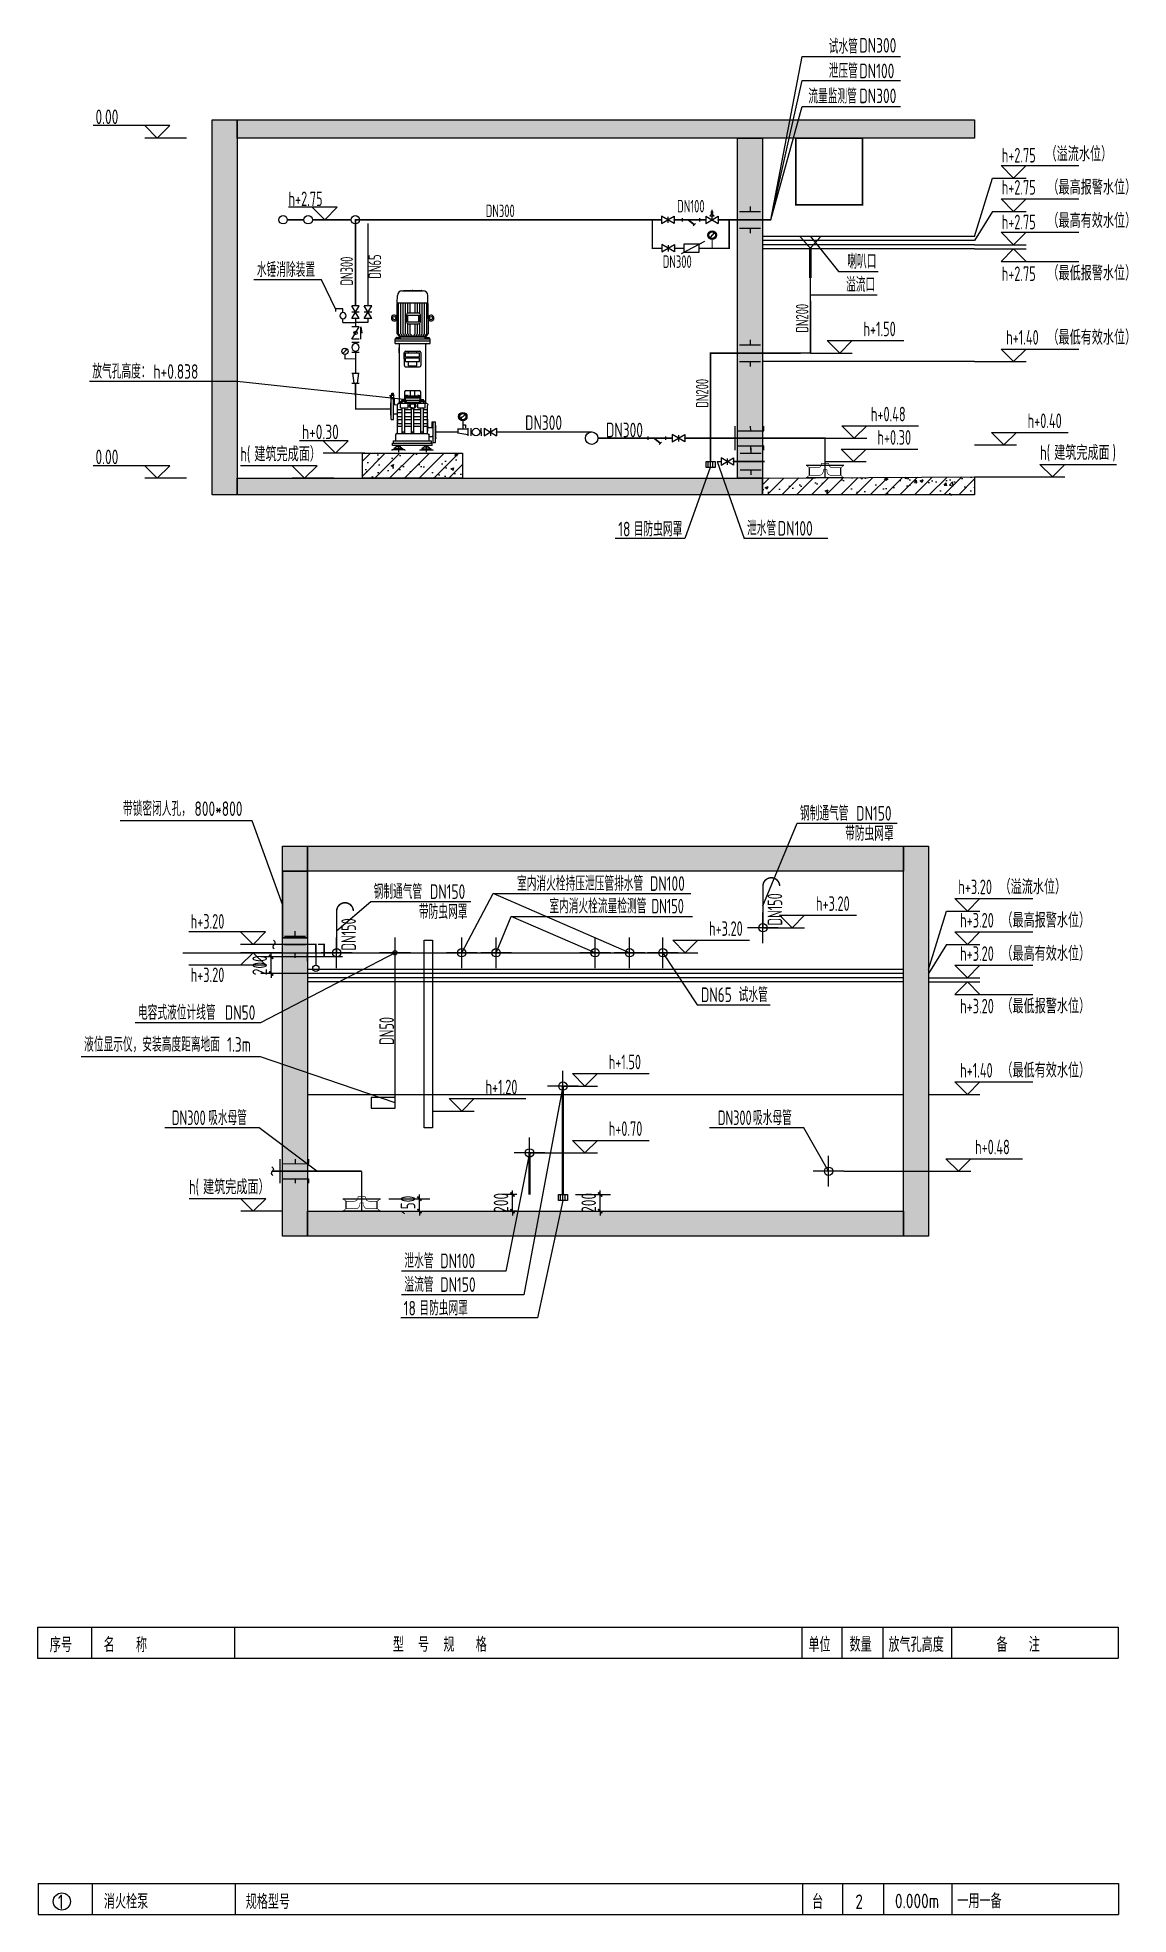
# Model space of a CAD drawing. Extents: x -84241 to 2571207, y -257003 to 1687411.
# Drawn here: x 180586 to 193671, y -101700 to -79185 of the extents above; entities that cross this region are included whole.
import ezdxf
from ezdxf.enums import TextEntityAlignment as Align

# ---------------------------------------------------------------- set-up
doc = ezdxf.new("R2010")
doc.units = 0
doc.header["$LTSCALE"] = 1000
for name, pattern in [('CENTER2', [1.125, 0.75, -0.125, 0.125, -0.125]), ('DASHDOT', [1, 0.5, -0.25, 0, -0.25]), ('DASHED', [0.75, 0.5, -0.25]), ('ID.601.1.0.1-ID.601.1.0.7$0$ID.610.1.0.1-ID.610.1.0.7$0$LEVEL 32$0${ Cable   Tele }', [0])]:
    doc.linetypes.add(name, pattern=pattern)
doc.layers.get('0').update_dxf_attribs({"linetype": 'CONTINUOUS'})
doc.layers.get('Defpoints').update_dxf_attribs({"linetype": 'CONTINUOUS'})
for name, color, linetype in [('0hj', 86, 'CONTINUOUS'), ('TEXT_消防', 7, 'CONTINUOUS'), ('TEXT_通气', 7, 'CONTINUOUS'), ('W-BUSH', 231, 'CONTINUOUS'), ('W-DRAI-DOME-PIPE', 4, 'DASHED'), ('W-DRAI-VENT-PIPE', 5, 'CENTER2'), ('W-EQPM', 40, 'CONTINUOUS'), ('W-FRPT-HYDT-EQPM', 60, 'CONTINUOUS'), ('W-FRPT-HYDT-PIPE', 1, 'CONTINUOUS'), ('W-RAIN-PIPE', 6, 'DASHDOT'), ('W-WSUP-COOL-PIPE', 3, 'CONTINUOUS'), ('W-WSUP-DIMS', 41, 'CONTINUOUS'), ('W-WSUP-EQPM', 40, 'CONTINUOUS'), ('W-WSUP-NOTE', 40, 'CONTINUOUS'), ('泵房尺寸', 8, 'CONTINUOUS')]:
    doc.layers.add(name, color=color, linetype=linetype)
doc.styles.add('_TWT_DIM_ELE', font='Tssdeng.shx', dxfattribs={"width": 0.8, "height": 3.5, "bigfont": 'Tssdchn.shx'})
doc.styles.add('_TWT_PIPEDN', font='TSSDENG', dxfattribs={"width": 0.8, "height": 3.5, "bigfont": 'TSSDCHN'})
doc.styles.get("Standard").update_dxf_attribs({"font": 'GBENOR', "bigfont": 'GBCBIG'})
doc.styles.add('TH-STYLE3', font='tssdeng.shx', dxfattribs={"width": 0.7, "bigfont": 'tssdchn.shx'})
doc.styles.add('TH-STYLE3_T3', font='tssdeng.shx', dxfattribs={"width": 0.7, "bigfont": 'tssdchn.shx'})
doc.dimstyles.new('TH-STYLE3&&50', dxfattribs={"dimtxt": 175, "dimasz": 50, "dimexe": 125, "dimexo": 150, "dimgap": 50, "dimtad": 1, "dimdec": 0, "dimzin": 0, "dimdsep": 46, "dimtxsty": 'TH-STYLE3_T3', "dimblk": 'ARCHTICK', "dimcen": 0.09, "dimclrt": 7, "dimazin": 2, "dimtfac": 1, "dimtdec": 0, "dimtix": 1, "dimtmove": 2, "dimatfit": 3, "dimfxl": 50, "dimtolj": 1, "dimtzin": 0, "dimarcsym": 0})

# ---------------------------------------------------------------- blocks, each defined once
blk = doc.blocks.new('旋流防止器')
at = {"color": 8}
blk.add_line((0, 175), (0, 0), dxfattribs=at)
at = {"layer": 'W-WSUP-EQPM'}
for p, q in [((-225, 175), (225, 175)), ((225, 25), (-225, 25)), ((-187, 147), (-187, 53)), ((187, 147), (187, 53))]:
    blk.add_line(p, q, dxfattribs=at)
at = {"layer": 'W-WSUP-EQPM', "const_width": 7.5}
for points in [[(-225, 175), (-196, 151, 0.170304), (-177, 145), (-70, 145, -0.265481), (-31, 123, -0.081217), (-22, 100), (-22, 77)], [(-225, 25), (-196, 48, -0.170304), (-177, 55), (-90, 55, -0.414214), (-45, 10), (-45, 0)], [(22, 77), (22, 100, -0.081217), (31, 123, -0.265481), (70, 145), (177, 145, 0.170304), (196, 151), (225, 175)], [(225, 25), (196, 48, 0.17024), (177, 55), (90, 55, 0.414214), (45, 10), (45, 0)]]:
    blk.add_lwpolyline(points, format="xyb", dxfattribs=at)
for points in [[(-45, 0), (45, 0)], [(-22, 77), (22, 77)]]:
    blk.add_lwpolyline(points, dxfattribs=at)
blk = doc.blocks.new('$ATTACHMENT$00000068')
at = {"const_width": 15}
blk.add_lwpolyline([(-125, 500), (125, 500), (0, 359)], close=True, dxfattribs=at)
at = {"const_width": 30}
blk.add_lwpolyline([(0, 359), (0, 0)], dxfattribs=at)
for tag in ['UNIT', 'WHAT', 'SPEC']:
    blk.add_attdef(tag, (0, 0), '', height=0.001)
blk = doc.blocks.new('*U776')
for p, q in [((-100, 0), (-100, -250)), ((100, 0), (100, -250)), ((-100, -125), (-160, -125)), ((160, -125), (100, -125))]:
    blk.add_line(p, q)
at = {"layer": 'Defpoints'}
blk.add_line((0, 0), (0, -250), dxfattribs=at)
blk = doc.blocks.new('A$C54A40646')
for p, q in [((-37.5, -50), (-37.5, 50)), ((0, -50), (0, 50)), ((37.5, -50), (37.5, 50))]:
    blk.add_line(p, q)
blk.add_lwpolyline([(-75, -50), (75, -50), (75, 50), (-75, 50)], close=True)
blk = doc.blocks.new('*U774')
for p, q in [((-100, 0), (-100, -250)), ((100, 0), (100, -250)), ((-100, -125), (-160, -125)), ((160, -125), (100, -125))]:
    blk.add_line(p, q)
at = {"layer": 'Defpoints'}
blk.add_line((0, 0), (0, -250), dxfattribs=at)
blk = doc.blocks.new('$VALVE$00000296')
for points in [[(-125, 72), (-125, -72), (125, 72), (125, -72), (-125, 72)], [(0, 60), (0, -64)]]:
    blk.add_lwpolyline(points)
for p in [(-125, 0), (125, 0)]:
    blk.add_point(p)
blk = doc.blocks.new('$VALVE$00000591')
blk.add_line((67, 530), (-67, 369))
blk.add_lwpolyline([(-67, 369, 0, 40, 0), (-14, 463, 40, 40, 0)], format="xyseb")
for points, const_width in [([(0, 300), (0, 0)], 30), ([(0, 182), (75, 182), (75, 107)], 7.5)]:
    blk.add_lwpolyline(points, dxfattribs=dict(const_width=const_width))
for radius in [150, 110]:
    blk.add_circle((0, 450), radius)
blk = doc.blocks.new('$VALVE$00000609')
for p, q in [((-344, -179), (459, 239)), ((263, 138), (-264, 138)), ((-264, 138), (-264, -137)), ((263, -137), (263, 138)), ((-264, -137), (263, -137))]:
    blk.add_line(p, q)
blk.add_lwpolyline([(459, 239, 0, 20, 0), (305, 171, 50, 50, 0)], format="xyseb")
for p in [(-264, 0), (263, 0)]:
    blk.add_point(p)
blk = doc.blocks.new('*U775')
for p, q in [((-100, 0), (-100, -250)), ((100, 0), (100, -250)), ((-100, -125), (-160, -125)), ((160, -125), (100, -125))]:
    blk.add_line(p, q)
at = {"layer": 'Defpoints'}
blk.add_line((0, 0), (0, -250), dxfattribs=at)
blk = doc.blocks.new('$VALVE$00000501')
for p, q in [((-175, 32), (-175, -32)), ((175, 32), (175, -32)), ((96, -77), (50, -123))]:
    blk.add_line(p, q)
at = {"const_width": 35}
for points in [[(-175, 0), (175, 0)], [(-52, 0), (73, -100)]]:
    blk.add_lwpolyline(points, dxfattribs=at)
for p in [(-175, -2), (175, -2)]:
    blk.add_point(p)
blk = doc.blocks.new('$VALVE$00000861')
for p, q in [((-125, -75), (125, 75)), ((-125, 75), (125, -75)), ((-125, 75), (-125, -75)), ((0, 119), (-42, 78)), ((-42, 78), (42, 78)), ((-25, 161), (25, 161)), ((-25, 136), (25, 136)), ((0, 202), (0, 119)), ((0, 119), (42, 78)), ((0, 78), (0, 0)), ((125, 75), (125, -75))]:
    blk.add_line(p, q)
for p in [(-125, 0), (125, 0)]:
    blk.add_point(p)
blk = doc.blocks.new('A$C06C8464F')
for p, q in [((-802, 1955), (-802, 2044)), ((-732, 2099), (-746, 2099)), ((-492, 2099), (-743, 2099)), ((-730, 2101), (-730, 2101)), ((-512, 2104), (-726, 2104)), ((-509, 2101), (-509, 2101)), ((-492, 2099), (-506, 2099)), ((-436, 1955), (-437, 2044)), ((-804, 1944), (-805, 1583)), ((-797, 1955), (-804, 1944)), ((-436, 1955), (-802, 1955)), ((-783, 1955), (-789, 1947)), ((-789, 1587), (-789, 1947)), ((-755, 1955), (-761, 1947)), ((-761, 1583), (-761, 1947)), ((-727, 1955), (-734, 1947)), ((-734, 1583), (-734, 1947)), ((-713, 1727), (-713, 1812)), ((-700, 1955), (-706, 1947)), ((-706, 1828), (-706, 1947)), ((-693, 1809), (-706, 1799)), ((-693, 1729), (-693, 1809)), ((-567, 1809), (-693, 1809)), ((-568, 1834), (-691, 1834)), ((-672, 1955), (-678, 1947)), ((-678, 1834), (-678, 1947)), ((-645, 1955), (-651, 1947)), ((-651, 1834), (-651, 1947)), ((-590, 1947), (-596, 1955)), ((-590, 1834), (-590, 1947)), ((-562, 1947), (-568, 1955)), ((-562, 1833), (-562, 1947)), ((-562, 1734), (-562, 1804)), ((-546, 1727), (-546, 1812)), ((-534, 1947), (-541, 1955)), ((-534, 1583), (-534, 1947)), ((-507, 1947), (-513, 1955)), ((-507, 1583), (-507, 1947)), ((-479, 1947), (-485, 1955)), ((-479, 1583), (-479, 1947)), ((-452, 1947), (-458, 1955)), ((-452, 1583), (-452, 1947)), ((-436, 1944), (-443, 1955)), ((-436, 1583), (-436, 1944)), ((-811, 1788), (-821, 1772)), ((-811, 1756), (-821, 1772)), ((-811, 1756), (-811, 1788)), ((-804, 1788), (-811, 1788)), ((-804, 1756), (-811, 1756)), ((-778, 1547), (-805, 1583)), ((-789, 1583), (-789, 1594)), ((-772, 1567), (-789, 1583)), ((-745, 1567), (-761, 1583)), ((-717, 1567), (-734, 1583)), ((-706, 1744), (-706, 1799)), ((-693, 1729), (-706, 1744)), ((-706, 1583), (-706, 1710)), ((-690, 1567), (-706, 1583)), ((-567, 1729), (-693, 1729)), ((-568, 1704), (-691, 1704)), ((-678, 1583), (-678, 1704)), ((-662, 1567), (-678, 1583)), ((-651, 1583), (-651, 1704)), ((-634, 1567), (-651, 1583)), ((-590, 1583), (-606, 1567)), ((-590, 1583), (-590, 1704)), ((-562, 1583), (-579, 1567)), ((-562, 1583), (-562, 1705)), ((-534, 1583), (-551, 1567)), ((-507, 1583), (-523, 1567)), ((-479, 1583), (-496, 1567)), ((-452, 1583), (-468, 1567)), ((-436, 1583), (-462, 1547)), ((-430, 1788), (-436, 1788)), ((-429, 1756), (-436, 1756)), ((-419, 1772), (-430, 1788)), ((-430, 1756), (-430, 1788)), ((-419, 1772), (-429, 1756)), ((-412, 1523), (-828, 1523)), ((-828, 1501), (-828, 1523)), ((-678, 1501), (-828, 1501)), ((-828, 1468), (-828, 1501)), ((-412, 1468), (-828, 1468)), ((-820, 1524), (-820, 1537)), ((-784, 1540), (-814, 1540)), ((-809, 1523), (-809, 1536)), ((-789, 1523), (-789, 1536)), ((-454, 1559), (-784, 1559)), ((-780, 1524), (-780, 1536)), ((-462, 1547), (-778, 1547)), ((-778, 751, 0), (-778, 1455)), ((-772, 1524), (-773, 1524)), ((-770, 1532), (-770, 1538)), ((-678, 1468), (-740, 1468)), ((-720, 1203), (-720, 1358)), ((-562, 1375), (-703, 1375)), ((-702, 1307), (-702, 1354)), ((-643, 1354), (-702, 1354)), ((-562, 1501), (-678, 1501)), ((-668, 1354), (-668, 1375)), ((-534, 1354), (-643, 1354)), ((-569, 1354), (-569, 1375)), ((-412, 1501), (-562, 1501)), ((-537, 1375), (-562, 1375)), ((-470, 1501), (-548, 1501)), ((-534, 1307), (-534, 1354)), ((-534, 1307), (-534, 1353)), ((-520, 1203), (-520, 1358)), ((-471, 1532), (-471, 1538)), ((-462, 751, 0), (-462, 1455)), ((-458, 1417), (-462, 1417)), ((-458, 1354), (-462, 1354)), ((-461, 1524), (-461, 1537)), ((-458, 1354), (-458, 1417)), ((-425, 1540), (-455, 1540)), ((-450, 1523), (-450, 1536)), ((-412, 1468), (-448, 1468)), ((-430, 1523), (-430, 1536)), ((-420, 1524), (-420, 1536)), ((-412, 1468), (-412, 1523)), ((-720, 1283), (-720, 1326)), ((-537, 1186), (-703, 1186)), ((-643, 1307), (-702, 1307)), ((-534, 1296), (-702, 1296)), ((-702, 1252), (-702, 1296)), ((-534, 1252), (-702, 1252)), ((-679, 1296), (-679, 1307)), ((-668, 1201), (-668, 1252)), ((-569, 1201), (-668, 1201)), ((-534, 1307), (-643, 1307)), ((-638, 1186), (-638, 1201)), ((-603, 1201), (-603, 1186)), ((-534, 1307), (-597, 1307)), ((-569, 1201), (-569, 1252)), ((-554, 1296), (-554, 1307)), ((-534, 1253), (-534, 1296)), ((-534, 1252), (-534, 1296)), ((-520, 1283), (-520, 1326)), ((-587, 905, 0), (-699, 905, 0)), ((-645, 845, 0), (-645, 905, 0)), ((-595, 842, 0), (-595, 905, 0)), ((-540, 905, 0), (-587, 905, 0)), ((-799, 418, 0), (-799, 726, 0)), ((-749, 676, 0), (-799, 676, 0)), ((-455, 751, 0), (-785, 751, 0)), ((-768, 763, 0), (-778, 763, 0)), ((-768, 763, 0), (-778, 763, 0)), ((-771, 698, 0), (-771, 750, 0)), ((-680, 698, 0), (-771, 698, 0)), ((-768, 751, 0), (-768, 771, 0)), ((-709, 777, 0), (-760, 777, 0)), ((-751, 777, 0), (-751, 797, 0)), ((-718, 797, 0), (-751, 797, 0)), ((-751, 751, 0), (-751, 771, 0)), ((-749, 387), (-749, 698, 0)), ((-748, 777, 0), (-748, 797, 0)), ((-721, 777, 0), (-721, 797, 0)), ((-718, 777, 0), (-718, 797, 0)), ((-718, 751, 0), (-718, 771, 0)), ((-716, 805, 0), (-716, 889, 0)), ((-716, 387), (-716, 698, 0)), ((-632, 676, 0), (-716, 676, 0)), ((-710, 842, 0), (-710, 832, 0)), ((-621, 832, 0), (-710, 832, 0)), ((-710, 792, 0), (-710, 832, 0)), ((-621, 815, 0), (-710, 815, 0)), ((-695, 815, 0), (-708, 815, 0)), ((-681, 844, 0), (-706, 844, 0)), ((-702, 832, 0), (-702, 842, 0)), ((-701, 751, 0), (-701, 771, 0)), ((-545, 763, 0), (-701, 763, 0)), ((-540, 788, 0), (-699, 788, 0)), ((-678, 815, 0), (-695, 815, 0)), ((-685, 842, 0), (-685, 832, 0)), ((-680, 698, 0), (-680, 750, 0)), ((-665, 842, 0), (-678, 832, 0)), ((-621, 815, 0), (-678, 815, 0)), ((-677, 832, 0), (-677, 842, 0)), ((-653, 788, 0), (-670, 788, 0)), ((-621, 842, 0), (-665, 842, 0)), ((-593, 746, 0), (-646, 746, 0)), ((-646, 696, 0), (-646, 746, 0)), ((-593, 696, 0), (-646, 696, 0)), ((-608, 688, 0), (-634, 688, 0)), ((-632, 510, 0), (-632, 688, 0)), ((-631, 688, 0), (-631, 696, 0)), ((-576, 842, 0), (-621, 842, 0)), ((-532, 832, 0), (-621, 832, 0)), ((-532, 815, 0), (-621, 815, 0)), ((-610, 688, 0), (-610, 696, 0)), ((-606, 705), (-606, 688, 0)), ((-606, 387), (-606, 696)), ((-527, 676, 0), (-606, 676, 0)), ((-593, 696, 0), (-593, 746, 0)), ((-563, 832, 0), (-576, 842, 0)), ((-564, 842, 0), (-564, 832, 0)), ((-564, 697, 0), (-564, 751, 0)), ((-473, 697, 0), (-564, 697, 0)), ((-535, 844, 0), (-561, 844, 0)), ((-557, 832, 0), (-557, 842, 0)), ((-545, 751, 0), (-545, 771, 0)), ((-540, 832, 0), (-540, 842, 0)), ((-486, 777, 0), (-537, 777, 0)), ((-532, 832, 0), (-532, 842, 0)), ((-532, 791, 0), (-532, 832, 0)), ((-529, 777, 0), (-529, 797, 0)), ((-495, 797, 0), (-529, 797, 0)), ((-529, 751, 0), (-529, 771, 0)), ((-527, 387), (-527, 697, 0)), ((-525, 777, 0), (-525, 797, 0)), ((-524, 805, 0), (-524, 889, 0)), ((-499, 777, 0), (-499, 797, 0)), ((-495, 777, 0), (-495, 797, 0)), ((-495, 751, 0), (-495, 771, 0)), ((-493, 387), (-493, 697, 0)), ((-436, 676, 0), (-493, 676, 0)), ((-479, 751, 0), (-479, 771, 0)), ((-462, 763, 0), (-479, 763, 0)), ((-473, 697, 0), (-473, 751, 0)), ((-396, 737, 0), (-438, 734, 0)), ((-436, 477), (-436, 734)), ((-401, 744, 0), (-401, 807, 0)), ((-361, 807, 0), (-401, 807, 0)), ((-391, 856, 0), (-395, 847, 0)), ((-395, 810, 0), (-395, 847, 0)), ((-365, 847, 0), (-395, 847, 0)), ((-368, 819, 0), (-392, 819, 0)), ((-391, 856, 0), (-391, 873, 0)), ((-369, 873, 0), (-391, 873, 0)), ((-369, 856, 0), (-391, 856, 0)), ((-389, 558, 0), (-389, 807, 0)), ((-387, 810, 0), (-387, 816, 0)), ((-373, 810, 0), (-373, 816, 0)), ((-369, 856, 0), (-369, 873, 0)), ((-365, 847, 0), (-369, 856, 0)), ((-365, 810, 0), (-365, 847, 0)), ((-359, 833, 0), (-365, 833, 0)), ((-359, 828, 0), (-365, 828, 0)), ((-361, 761, 0), (-361, 807, 0)), ((-361, 761, 0), (-361, 807, 0)), ((-356, 756, 0), (-361, 761, 0)), ((-361, 604, 0), (-361, 761, 0)), ((-356, 609, 0), (-356, 756, 0)), ((-356, 609, 0), (-356, 756, 0)), ((-356, 615, 0), (-356, 750, 0)), ((-354, 839, 0), (-354, 849, 0)), ((-349, 849, 0), (-354, 849, 0)), ((-349, 839, 0), (-349, 849, 0)), ((-894, 483), (-899, 478)), ((-899, 332), (-899, 478)), ((-899, 337), (-899, 473)), ((-894, 280), (-894, 530)), ((-853, 530), (-894, 530)), ((-865, 282), (-865, 530)), ((-813, 460), (-865, 460)), ((-853, 468), (-853, 530)), ((-749, 641), (-799, 641)), ((-749, 593, 0), (-799, 593, 0)), ((-799, 560), (-799, 415, 0)), ((-799, 475), (-799, 558)), ((-749, 558), (-799, 558)), ((-749, 510, 0), (-799, 510, 0)), ((-799, 387), (-799, 475)), ((-749, 475), (-799, 475)), ((-799, 473), (-799, 475)), ((-632, 641), (-716, 641)), ((-632, 593, 0), (-716, 593, 0)), ((-632, 558), (-716, 558)), ((-632, 510, 0), (-716, 510, 0)), ((-632, 475), (-716, 475)), ((-632, 387), (-632, 510, 0)), ((-527, 641), (-606, 641)), ((-527, 593, 0), (-606, 593, 0)), ((-527, 558), (-606, 558)), ((-527, 510, 0), (-606, 510, 0)), ((-527, 475), (-606, 475)), ((-436, 641), (-493, 641)), ((-436, 593, 0), (-493, 593, 0)), ((-436, 558), (-493, 558)), ((-436, 510, 0), (-493, 510, 0)), ((-436, 475), (-493, 475)), ((-402, 626, 0), (-436, 626, 0)), ((-436, 560), (-436, 510, 0)), ((-436, 387), (-436, 475)), ((-389, 558, 0), (-389, 612, 0)), ((-361, 558, 0), (-389, 558, 0)), ((-356, 609, 0), (-361, 604, 0)), ((-361, 558, 0), (-361, 604, 0)), ((-894, 327), (-899, 332)), ((-865, 280), (-894, 280)), ((-865, 280), (-865, 338)), ((-377, 273), (-855, 273)), ((-855, 245), (-855, 273)), ((-855, 245), (-377, 245)), ((-816, 353), (-852, 352)), ((-385, 302), (-845, 302)), ((-845, 273), (-845, 302)), ((-806, 229), (-838, 203)), ((-816, 302), (-816, 370)), ((-806, 229), (-806, 245)), ((-761, 229), (-806, 229)), ((-430, 387), (-799, 387)), ((-783, 253), (-783, 165)), ((-761, 245), (-761, 229)), ((-761, 229), (-729, 203)), ((-716, 408), (-749, 408)), ((-746, 387), (-746, 408)), ((-719, 387), (-719, 408)), ((-606, 408), (-632, 408)), ((-630, 386), (-630, 408)), ((-608, 386), (-608, 408)), ((-493, 408), (-527, 408)), ((-523, 387), (-523, 408)), ((-471, 229), (-503, 203)), ((-497, 387), (-497, 408)), ((-471, 245), (-471, 229)), ((-471, 229), (-426, 229)), ((-448, 253), (-448, 165)), ((-426, 229), (-426, 245)), ((-426, 229), (-394, 203)), ((-413, 370), (-413, 302)), ((-385, 302), (-385, 273)), ((-377, 245), (-377, 273)), ((-861, 193), (-861, 183)), ((-854, 193), (-861, 193)), ((-705, 193), (-854, 193)), ((-729, 203), (-838, 203)), ((-838, 203), (-838, 193)), ((-729, 203), (-729, 193)), ((-705, 193), (-705, 183)), ((-526, 193), (-378, 193)), ((-526, 193), (-526, 183)), ((-503, 203), (-394, 203)), ((-503, 203), (-503, 193)), ((-394, 203), (-394, 193)), ((-378, 193), (-371, 193)), ((-371, 193), (-371, 183))]:
    blk.add_line(p, q)
at = {"extrusion": (0, 0, -1)}
for centre, major_axis, start_param, end_param in [((-746, 2044), (-39.1, 39.1), 5.497787, 7.068583), ((-732, 2101), (-1.56, 1.56), 2.356194, 3.926991), ((-726, 2101), (2.35, 2.35), 3.926991, 5.497787), ((-512, 2101), (-2.35, 2.35), 0.785398, 2.356194), ((-506, 2101), (1.56, 1.56), 2.356194, 3.926991), ((-492, 2044), (39.1, 39.1), -0.785398, 0.785398), ((-841, 1773), (24.3, 24.3), 1.282757, 6.594731), ((-691, 1812), (15.6, 15.6), 3.926991, 5.497787), ((-568, 1812), (15.6, 15.6), -0.785398, 0.785398), ((-399, 1773), (24.3, 24.3), 4.400844, 9.712818), ((-841, 1773), (-14.2, 14.2), 1.570796326794897, 7.853981633974483), ((-691, 1727), (15.6, 15.6), 2.356194, 3.926991), ((-568, 1727), (15.6, 15.6), 0.785398, 2.356194), ((-399, 1773), (-14.2, 14.2), 1.570796326794897, 7.853981633974483), ((-799, 1525), (-10.7, 10.7), 0.065229, 1.505567), ((-791, 1455), (-9.42, 9.42), 0.785398, 2.356194), ((-784, 1535), (3.36, 3.36), 4.133469, 6.862106), ((-703, 1358), (-11.8, 11.8), 5.497787, 7.068583), ((-537, 1358), (-11.8, 11.8), 0.785398, 2.356194), ((-448, 1455), (-9.42, 9.42), 5.497787, 7.068583), ((-458, 1403), (2.69, 2.69), -0.782544, 2.35334), ((-458, 1366), (2.91, 2.91), -0.782764, 2.35356), ((-440, 1525), (-10.7, 10.7), 0.065229, 1.505567), ((-425, 1535), (3.36, 3.36), 4.133469, 6.862106), ((-703, 1203), (-11.8, 11.8), 3.926991, 5.497787), ((-537, 1203), (-11.8, 11.8), 2.356194, 3.926991), ((-699, 889, 0), (-11.8, 11.8), 5.497787, 7.068583), ((-540, 889, 0), (-11.8, 11.8), 0.785398, 2.356194), ((-759, 768, 0), (-6.33, 6.33), 5.874161, 8.263006), ((-734, 750, 0), (-19.2, 19.2), 0.123441, 1.447355), ((-699, 805, 0), (-11.8, 11.8), 3.926991, 5.497787), ((-693, 829, 0), (-10.7, 10.7), 0.201949, 1.369964), ((-681, 840, 0), (3.31, 3.31), 4.397268, 6.588303), ((-633, 721, 0), (-19.7, 19.7), 4.425433, 6.570141), ((-652, 720, 0), (3.86, 3.86), 4.712389, 10.995574), ((-605, 721, 0), (19.5, 19.5), -0.31504, 1.885837), ((-586, 720, 0), (3.86, 3.86), 4.712389, 10.995574), ((-560, 840, 0), (-3.31, 3.31), 5.978626, 8.169661), ((-548, 829, 0), (10.7, 10.7), -1.369406, -0.201391), ((-537, 768, 0), (-6.33, 6.33), 5.874161, 8.263006), ((-536, 840, 0), (3.31, 3.31), 4.39671, 6.587745), ((-540, 805, 0), (-11.8, 11.8), 2.356194, 3.926991), ((-512, 750, 0), (-19.2, 19.2), 0.123441, 1.447355), ((-487, 768, 0), (6.33, 6.33), 4.301514, 6.69406), ((-455, 734, 0), (-11.8, 11.8), 0.785398, 2.356194), ((-369, 812, 0), (-3.33, 3.33), 2.82913, 5.024851), ((-359, 839, 0), (7.44, 7.44), 0.785398, 2.356194), ((-845, 468), (-5.89, 5.89), 3.926991, 5.497787), ((-813, 473), (-9.42, 9.42), 2.356194, 3.926991), ((-852, 338), (-9.42, 9.42), 5.497787, 7.037344), ((-430, 370), (11.8, 11.8), -0.785398, 0.785398)]:
    blk.add_ellipse(centre, major_axis=major_axis, ratio=1, start_param=start_param, end_param=end_param, dxfattribs=at)
for centre, major_axis, start_param, end_param in [((-567, 1804), (-3.91, 3.91), 3.926991, 5.497787), ((-567, 1734), (-3.91, 3.91), 2.356194, 3.926991), ((-814, 1534), (-4.2, 4.2), 4.301708, 6.693866), ((-778, 1538), (-5.89, 5.89), 3.926991, 5.497787), ((-778, 1532), (5.89, 5.89), 3.926991, 5.497787), ((-462, 1538), (-5.89, 5.89), -0.785398, 0.785398), ((-462, 1532), (5.89, 5.89), 2.356194, 3.926991), ((-455, 1534), (-4.2, 4.2), 4.301708, 6.693866), ((-785, 734, 0), (11.8, 11.8), 0.785398, 2.860999), ((-709, 768, 0), (-6.33, 6.33), 4.301514, 6.69406), ((-706, 840, 0), (3.31, 3.31), 5.966948, 8.157983), ((-409, 744, 0), (-5.89, 5.89), 2.4155, 3.926991), ((-397, 745, 0), (-5.89, 5.89), 2.4155, 3.926991), ((-391, 814, 0), (3.24, 3.24), 5.96684, 8.170327), ((-391, 812, 0), (3.22, 3.22), 2.811891, 5.042091), ((-380, 808, 0), (8.08, 8.08), 0.109849, 1.460947), ((-380, 819, 0), (7.99, 7.99), 3.242016, 4.611966), ((-369, 814, 0), (3.35, 3.35), 5.983935, 8.153232), ((-359, 839, 0), (-3.72, 3.72), 2.356194, 3.926991), ((-402, 612, 0), (9.42, 9.42), 5.497787, 7.068583), ((-799, 370), (-11.8, 11.8), -0.785398, 0.785398)]:
    blk.add_ellipse(centre, major_axis=major_axis, ratio=1, start_param=start_param, end_param=end_param)
for p in [(-620, 2104), (-899, 332), (-865, 280)]:
    blk.add_point(p)
blk = doc.blocks.new('可曲绕橡胶接头')
for p, q in [((0, 90), (0, -90)), ((240, 90), (240, -90))]:
    blk.add_line(p, q)
blk.add_circle((120, 0), 90)
blk = doc.blocks.new('压力表2')
for p, q in [((-202, 228), (-308, 122)), ((-202, 228), (-257, 195)), ((-255, 100), (-255, 0)), ((-255, 0), (0, 0))]:
    blk.add_line(p, q)
blk.add_circle((-255, 175), 75)
blk = doc.blocks.new('同心异径管')
for p, q in [((0, 90), (0, -90)), ((0, 72), (240, 42)), ((240, 90), (240, -90)), ((0, -72), (240, -42))]:
    blk.add_line(p, q)
blk = doc.blocks.new('闸阀')
for p, q in [((0, 90), (0, -90)), ((0, 90), (300, -90)), ((0, -90), (300, 90)), ((150, 90), (150, -90)), ((300, 90), (300, -90))]:
    blk.add_line(p, q)
blk = doc.blocks.new('止回阀')
for p, q in [((0, 126), (300, 126)), ((0, 90), (0, -90)), ((0, -90), (300, 90)), ((300, 126), (150, 150)), ((300, 90), (300, -90))]:
    blk.add_line(p, q)
blk = doc.blocks.new('*U238')
for p, q in [((300, 0), (0, 0)), ((300, 239), (300, 332)), ((300, 332), (480, 332)), ((300, 0), (300, 93)), ((480, 332), (480, 270))]:
    blk.add_line(p, q)
blk.add_circle((300, 166), 73.3)
blk = doc.blocks.new('*U780')
for p, q in [((-740, 1115), (-740, 1015)), ((-740, 1015), (-440, 1015)), ((-440, 1115), (-440, 915)), ((-440, 300), (-440, 0)), ((-440, 0), (-440, -200))]:
    blk.add_line(p, q)
at = {"layer": 'W-WSUP-EQPM'}
for name, p, rotation in [('闸阀', (-740, 1115), 90), ('闸阀', (-440, 1115), 90), ('止回阀', (-440, 615), 90), ('可曲绕橡胶接头', (-440, 300), 90), ('同心异径管', (-440, -200), 270.0000000000137)]:
    blk.add_blockref(name, p, dxfattribs=dict(at, rotation=rotation))
blk.add_blockref('*U238', (-440, 1015), dxfattribs=at)
at = {"layer": 'W-WSUP-EQPM', "xscale": -1}
blk.add_blockref('压力表2', (-440, 150), dxfattribs=at)
blk = doc.blocks.new('$VALVE$00000893')
for p, q in [((-388, 70), (-388, -30)), ((-188, 59), (-388, 59)), ((-332, 265), (-243, 353)), ((-332, 265), (-305, 311)), ((-288, 226), (-288, 59)), ((-288, 142), (-238, 142)), ((-238, 142), (-238, 84)), ((-188, 75), (-188, -75)), ((-125, 75), (-125, -75)), ((75, 75), (75, -75)), ((138, -75), (388, 75)), ((138, 75), (388, -75)), ((138, 75), (138, -75)), ((262, 75), (262, -75)), ((388, 75), (388, -75)), ((-188, -56), (-388, -21))]:
    blk.add_line(p, q)
for centre, radius in [((-288, 309), 83.3), ((-288, 309), 62.5), ((-25, 0), 75)]:
    blk.add_circle(centre, radius)
for p in [(-388, 0), (388, 0)]:
    blk.add_point(p)
blk = doc.blocks.new('*U365')
for p, q in [((160, 30), (-160, 30)), ((-100, 0), (-160, 0)), ((-100, 0), (-100, -350)), ((100, 0), (100, -350)), ((160, 0), (100, 0)), ((-100, -175), (-160, -175)), ((160, -175), (100, -175)), ((-100, -350), (-160, -350)), ((160, -350), (100, -350))]:
    blk.add_line(p, q)
at = {"layer": 'Defpoints'}
blk.add_line((0, 0), (0, -350), dxfattribs=at)
blk = doc.blocks.new('*U785')
h = blk.add_hatch()
h.set_pattern_fill('钢筋混凝土', color=8, scale=50)
h.set_pattern_definition([(45, (-1167205.2, -184310.58), (-88.388348, 88.388348), []), (50, (-1167205.2, -184310.58), (358.63009, -31.37607), [37.5, -412.5]), (355, (-1167205.2, -184310.6), (-69.37567, 376.09607), [30, -330]), (100.4514, (-1167175.32, -184313.2), (289.25469, 344.71977), [31.8701, -350.57106]), (46.1842, (-1167205.2, -184210.6), (533.62052, -82.7595), [56.25, -618.75]), (96.6356, (-1167160.74, -184217.5), (467.33135, 487.05894), [47.80514, -525.8565]), (351.1842, (-1167205.2, -184210.6), (467.33097, 487.0593), [45, -495]), (21, (-1167155.2, -184235.58), (298.453526, -201.309445), [37.5, -412.5]), (326, (-1167155.2, -184235.6), (121.65767, 362.57502), [30, -330]), (71.4514, (-1167130.33, -184252.36), (420.11131, 161.26525), [31.8701, -350.57106]), (37.5, (-1167205.2, -184310.58), (6.079928, 166.446927), [0, -326, 0, -335, 0, -331.25]), (7.5, (-1167205.2, -184310.58), (131.53477, 197.205856), [0, -191, 0, -318.5, 0, -126.25]), (327.5, (-1167316.7, -184310.58), (266.911218, -11.277436), [0, -125, 0, -390, 0, -517.5]), (317.5, (-1167366.7, -184310.58), (291.593085, 50.05249), [0, -162.5, 0, -259, 0, -367.5])])
h.paths.add_polyline_path([(300, 4500), (9144, 4500), (9144, 4280), (300, 4280)])
h.paths.add_polyline_path([(0, 4500), (300, 4500), (300, 0), (0, 0)])
h.paths.add_polyline_path([(300, 200), (6600, 200), (6600, 0), (300, 0)])
h.paths.add_polyline_path([(6300, 4280), (6600, 4280), (6600, 200), (6300, 200)])
h = blk.add_hatch()
h.set_pattern_fill('钢筋混凝土', color=8, scale=50)
h.set_pattern_definition([(45, (-1185774.23, -184384.35), (-88.388348, 88.388348), []), (50, (-1185774.23, -184384.35), (358.63009, -31.37607), [37.5, -412.5]), (355, (-1185774.23, -184384.35), (-69.37567, 376.09607), [30, -330]), (100.4514, (-1185744.34, -184386.96), (289.25469, 344.71977), [31.8701, -350.57106]), (46.1842, (-1185774.23, -184284.35), (533.62052, -82.7595), [56.25, -618.75]), (96.6356, (-1185729.76, -184291.24), (467.33135, 487.05894), [47.80514, -525.8565]), (351.1842, (-1185774.23, -184284.35), (467.33097, 487.0593), [45, -495]), (21, (-1185724.23, -184309.35), (298.453526, -201.309445), [37.5, -412.5]), (326, (-1185724.23, -184309.35), (121.65767, 362.57502), [30, -330]), (71.4514, (-1185699.36, -184326.12), (420.11131, 161.26525), [31.8701, -350.57106]), (37.5, (-1185774.23, -184384.35), (6.079928, 166.446927), [0, -326, 0, -335, 0, -331.25]), (7.5, (-1185774.23, -184384.35), (131.53477, 197.205856), [0, -191, 0, -318.5, 0, -126.25]), (327.5, (-1185885.73, -184384.35), (266.911218, -11.277436), [0, -125, 0, -390, 0, -517.5]), (317.5, (-1185935.73, -184384.35), (291.593085, 50.05249), [0, -162.5, 0, -259, 0, -367.5])])
h.paths.add_polyline_path([(3000, 201), (1800, 200), (1800, 500), (3000, 501)])
h = blk.add_hatch()
h.set_pattern_fill('钢筋混凝土', color=8, scale=50)
h.set_pattern_definition([(45, (-1168705.2, -184240.58), (-88.388348, 88.388348), []), (50, (-1168705.2, -184240.58), (358.63009, -31.37607), [37.5, -412.5]), (355, (-1168705.2, -184240.6), (-69.37567, 376.09607), [30, -330]), (100.4514, (-1168675.32, -184243.2), (289.25469, 344.71977), [31.8701, -350.57106]), (46.1842, (-1168705.2, -184140.6), (533.62052, -82.7595), [56.25, -618.75]), (96.6356, (-1168660.74, -184147.5), (467.33135, 487.05894), [47.80514, -525.8565]), (351.1842, (-1168705.2, -184140.6), (467.33097, 487.0593), [45, -495]), (21, (-1168655.2, -184165.58), (298.453526, -201.309445), [37.5, -412.5]), (326, (-1168655.2, -184165.6), (121.65767, 362.57502), [30, -330]), (71.4514, (-1168630.33, -184182.36), (420.11131, 161.26525), [31.8701, -350.57106]), (37.5, (-1168705.2, -184240.58), (6.079928, 166.446927), [0, -326, 0, -335, 0, -331.25]), (7.5, (-1168705.2, -184240.58), (131.53477, 197.205856), [0, -191, 0, -318.5, 0, -126.25]), (327.5, (-1168816.7, -184240.58), (266.911218, -11.277436), [0, -125, 0, -390, 0, -517.5]), (317.5, (-1168866.7, -184240.58), (291.593085, 50.05249), [0, -162.5, 0, -259, 0, -367.5])])
h.paths.add_polyline_path([(6600, 200), (9144, 216), (9144, 0), (6600, 0)])
for p, q in [((9144, 3100), (6600, 3100)), ((9144, 3050), (6600, 3050)), ((9144, 3000), (6600, 3000)), ((9144, 2950), (6600, 2950)), ((9144, 1600), (6600, 1600))]:
    blk.add_line(p, q)
at = {"color": 8}
for points in [[(0, 4500), (300, 4500), (300, 0), (0, 0)], [(300, 4500), (9144, 4500), (9144, 4280), (300, 4280)], [(6300, 4280), (6600, 4280), (6600, 200), (6300, 200)], [(300, 200), (6600, 200), (6600, 0), (300, 0)], [(6600, 200), (9144, 216), (9144, 0), (6600, 0)]]:
    blk.add_lwpolyline(points, close=True, dxfattribs=at)
at = {"const_width": 20}
blk.add_lwpolyline([(7000, 4280), (7800, 4280), (7800, 3480), (7000, 3480)], close=True, dxfattribs=at)
at = {"layer": '0hj', "color": 8}
blk.add_lwpolyline([(3000, 201), (1800, 200), (1800, 500), (3000, 501)], close=True, dxfattribs=at)
at = {"layer": 'W-DRAI-DOME-PIPE', "linetype": 'DASHED', "ltscale": 50, "const_width": 17.5}
for points in [[(7174, 2600), (7175, 1701), (5976, 1700), (5976, 400)], [(6054, 399), (6102, 400)], [(6252, 400), (6624, 400)]]:
    blk.add_lwpolyline(points, dxfattribs=at)
at = {"layer": 'W-FRPT-HYDT-EQPM', "linetype": 'Continuous'}
for centre, radius in [((850, 3300), 50), ((1150, 3300), 50), ((1716, 3300), 50), ((4551, 680), 75)]:
    blk.add_circle(centre, radius, dxfattribs=at)
at = {"layer": 'W-FRPT-HYDT-PIPE', "const_width": 17.5}
for points in [[(900, 3300), (1100, 3300)], [(1200, 3300), (1666, 3300)], [(1717, 3300), (1766, 3300)], [(5516, 680), (4626, 680)], [(7350, 306), (7349, 680), (5666, 680)]]:
    blk.add_lwpolyline(points, dxfattribs=at)
at = {"layer": 'W-FRPT-HYDT-PIPE', "linetype": 'Continuous', "const_width": 17.5}
for points in [[(1718, 2267), (1717, 3300), (5278, 3300)], [(1717, 3300), (1716, 3250)], [(2140, 1031), (1719, 1030), (1718, 1340)], [(2683, 754), (2946, 754)], [(3411, 754), (4551, 755)]]:
    blk.add_lwpolyline(points, dxfattribs=at)
at = {"layer": 'W-FRPT-HYDT-PIPE', "linetype": 'Continuous', "ltscale": 50, "const_width": 17.5}
for points in [[(5278, 3300), (5278, 2958), (5393, 2958)], [(5841, 2958), (6200, 2958), (6200, 3300)], [(5543, 2958), (5657, 2958)]]:
    blk.add_lwpolyline(points, dxfattribs=at)
at = {"layer": 'W-FRPT-HYDT-PIPE', "ltscale": 50, "const_width": 17.5}
for points in [[(5278, 3300), (5388, 3300)], [(5538, 3300), (5918, 3300)], [(6068, 3300), (6200, 3300)], [(6200, 3300), (6700, 3300)]]:
    blk.add_lwpolyline(points, dxfattribs=at)
at = {"layer": 'W-RAIN-PIPE', "linetype": 'ByBlock', "const_width": 17.5}
blk.add_lwpolyline([(1868, 2267), (1867, 3258)], dxfattribs=at)
at = {"layer": 'W-WSUP-DIMS'}
for p, q in [((6700, 3300), (7076, 5259)), ((7076, 5259), (8253, 5259)), ((6700, 3300), (7076, 4969)), ((7076, 4969), (8253, 4969)), ((6700, 3300), (7076, 4660)), ((7076, 4660), (8253, 4660)), ((-510, 4430), (-1430, 4430)), ((-660, 4280), (-810, 4430)), ((-310, 4280), (-810, 4280)), ((-660, 4280), (-510, 4430)), ((9610, 3800), (9460, 3950)), ((9460, 3950), (10394, 3950)), ((9610, 3800), (9760, 3950)), ((9144, 3100), (9357, 3800)), ((9357, 3800), (9760, 3800)), ((1498, 3450), (914, 3450)), ((1348, 3300), (1198, 3450)), ((1348, 3300), (1498, 3450)), ((9357, 3400), (9144, 3050)), ((9357, 3400), (9760, 3400)), ((9610, 3400), (9460, 3550)), ((9460, 3550), (10394, 3550)), ((9610, 3400), (9760, 3550)), ((7174, 3100), (7512, 2680)), ((9144, 3000), (9760, 3000)), ((9144, 2950), (9760, 2950)), ((9610, 3000), (9460, 3150)), ((9460, 3150), (10394, 3150)), ((9610, 2950), (9460, 2800)), ((9610, 3000), (9760, 3150)), ((9610, 2950), (9760, 2800)), ((9460, 2800), (10394, 2800)), ((1309, 2579), (500, 2579)), ((1478, 2233), (1309, 2579)), ((7512, 2680), (7987, 2680)), ((7174, 2400), (7505, 2400)), ((7505, 2400), (7976, 2400)), ((7525, 1701), (7375, 1851)), ((7375, 1851), (8295, 1851)), ((7525, 1701), (7675, 1851)), ((7175, 1701), (7675, 1701)), ((9144, 1600), (9760, 1600)), ((9610, 1600), (9460, 1750)), ((9460, 1750), (10394, 1750)), ((9610, 1600), (9760, 1750)), ((300, 1360), (-1474, 1360)), ((2296, 1145, 0), (300, 1360)), ((7349, 680), (7849, 680)), ((7699, 680), (7549, 830)), ((7549, 830), (8470, 830)), ((7699, 680), (7849, 830)), ((9494, 600), (9344, 750)), ((9344, 750), (10264, 750)), ((9494, 600), (9644, 750)), ((1629, 650), (1045, 650)), ((1479, 500), (1329, 650)), ((1829, 500), (1329, 500)), ((1479, 500), (1629, 650)), ((7691, 400), (7541, 550)), ((7541, 550), (8461, 550)), ((7691, 400), (7841, 550)), ((9144, 600), (9644, 600)), ((-510, 350), (-1430, 350)), ((-660, 200), (-810, 350)), ((-660, 200), (-510, 350)), ((1258, 350), (337, 350)), ((1108, 200), (958, 350)), ((1108, 200), (1258, 350)), ((5972, 328), (5669, -525)), ((6054, 399), (6379, -523)), ((7341, 400), (7841, 400)), ((10077, 216), (9927, 366)), ((9927, 366), (10847, 366)), ((10077, 216), (10227, 366)), ((-310, 200), (-810, 200)), ((1458, 200), (958, 200)), ((9144, 216), (10227, 216)), ((5669, -525), (4833, -525)), ((7382, -523), (6379, -523))]:
    blk.add_line(p, q, dxfattribs=at)
at = {"layer": 'W-WSUP-NOTE'}
blk.add_circle((1719, 1943), 20, dxfattribs=at)
at = {"layer": 'W-BUSH', "extrusion": (-2.30959e-07, 0.000244987, 1), "rotation": 90.05401424480603}
for name, p in [('*U775', (6325, 3300, 1)), ('*U776', (6325, 1700, 0)), ('*U774', (6333, 400, 0))]:
    blk.add_blockref(name, p, dxfattribs=at)
at = {"layer": 'W-BUSH', "xscale": -0.8999999999999998, "yscale": 0.8999999999999999, "zscale": 0.8999999999999998, "rotation": 90.05401242588508}
blk.add_blockref('*U365', (6300, 680), dxfattribs=at)
at = {"layer": 'W-EQPM', "xscale": -1, "yscale": -1, "rotation": 180.054012425885}
blk.add_blockref('$ATTACHMENT$00000068', (7174, 2600), dxfattribs=at)
at = {"layer": 'W-EQPM', "xscale": -0.7199999999999994, "yscale": 0.7199999999999999, "zscale": 0.7199999999999999, "rotation": 0.054012425884995}
blk.add_blockref('A$C54A40646', (5976, 364), dxfattribs=at)
at = {"layer": 'W-FRPT-HYDT-EQPM'}
for name, p, xscale, yscale, zscale in [('$VALVE$00000861', (5993, 3300), 0.6, 0.6, 0.6), ('$VALVE$00000296', (5463, 3300), 0.6, 0.6, 0.6), ('$VALVE$00000501', (5739, 3300), 0.6, 0.6, 0.6), ('$VALVE$00000591', (5996, 2958), 0.35, 0.35, 0.35)]:
    blk.add_blockref(name, p, dxfattribs=dict(at, xscale=xscale, yscale=yscale, zscale=zscale))
for name, p, xscale, yscale, zscale, rotation in [('$VALVE$00000296', (5468, 2959), 0.6, 0.6, 0.6, 0.0173071755452727), ('$VALVE$00000609', (5749, 2958), 0.35, 0.35, 0.35, 0.0173071755452727), ('$VALVE$00000893', (3178, 754), 0.6000000000000001, 0.6000000000000001, 0.6000000000000001, 0.03974365184509468), ('$VALVE$00000501', (5330, 680), -0.6, -0.6, 0.6, 180), ('$VALVE$00000296', (5591, 680), -0.6, -0.6, 0.6, 180)]:
    blk.add_blockref(name, p, dxfattribs=dict(at, xscale=xscale, yscale=yscale, zscale=zscale, rotation=rotation))
at = {"layer": 'W-FRPT-HYDT-PIPE', "xscale": -0.4999999999999995, "yscale": 0.5, "zscale": 0.5, "rotation": 0.054012425884995}
blk.add_blockref('*U780', (1498, 1559), dxfattribs=at)
at = {"layer": 'W-WSUP-EQPM', "rotation": 179.999986954723}
blk.add_blockref('旋流防止器', (7350, 380), dxfattribs=at)
at = {"layer": 'W-WSUP-NOTE', "xscale": -0.6, "yscale": 0.6, "zscale": 0.6, "rotation": 0.0540123111279911}
blk.add_blockref('$VALVE$00000296', (6177, 400), dxfattribs=at)
at = {"layer": '泵房尺寸', "xscale": -1, "rotation": 0.02700621305608664}
blk.add_blockref('A$C06C8464F', (1784, 348), dxfattribs=at)
at = {"layer": 'W-FRPT-HYDT-EQPM', "linetype": 'Continuous', "style": '_TWT_PIPEDN', "width": 0.64}
for s, rotation, p in [('DN100', 0.054, (5576, 3388)), ('DN65', 90.054, (2025, 2594)), ('DN200', 90.054, (7150, 1946)), ('DN200', 90.054, (5951, 1046))]:
    blk.add_text(s, height=150, rotation=rotation, dxfattribs=at).set_placement(p)
for tag, p, rotation in [('水泵出水横管1', (3280, 3332), 0.054), ('水泵出水立管', (1687, 2511), 90.054), ('水泵出水横管2', (5403, 2723), 0.054)]:
    blk.add_attdef(tag, p, '', height=150, rotation=rotation, dxfattribs=at)
at = {"layer": 'W-WSUP-DIMS', "color": 7}
for s, style, width, p in [('试水管', 'TH-STYLE3', 0.7, (7394, 5292)), ('泄压管', 'TH-STYLE3', 0.7, (7394, 4998)), ('DN100', 'TH-STYLE3', 0.7, (7761, 4998)), ('流量监测管', 'TH-STYLE3', 0.7, (7149, 4695)), ('（溢流水位）', '_TWT_DIM_ELE', 0.8, (9995, 4002)), ('（最高报警水位）', '_TWT_DIM_ELE', 0.8, (10017, 3602)), ('（最高有效水位）', '_TWT_DIM_ELE', 0.8, (10017, 3202)), ('水锤消除装置', 'TH-STYLE3', 0.7, (535, 2614)), ('喇叭口', 'TH-STYLE3', 0.7, (7616, 2713)), ('（最低报警水位）', '_TWT_DIM_ELE', 0.8, (10017, 2572)), ('溢流口', 'TH-STYLE3', 0.7, (7602, 2435)), ('h+1.50', '_TWT_DIM_ELE', 0.64, (7810, 1903)), ('h+1.40', '_TWT_DIM_ELE', 0.64, (9522, 1802)), ('（最低有效水位）', '_TWT_DIM_ELE', 0.8, (10017, 1802)), ('放气孔高度：', 'TH-STYLE3', 0.7, (-1439, 1395)), ('h+0.48', '_TWT_DIM_ELE', 0.64, (7899, 882)), ('h+0.40', '_TWT_DIM_ELE', 0.64, (9779, 802)), ('h+0.30', '_TWT_DIM_ELE', 0.64, (7977, 602)), ('h(', '_TWT_DIM_ELE', 0.64, (337, 402)), ('建筑完成面）', '_TWT_DIM_ELE', 0.8, (505, 402)), ('h(', '_TWT_DIM_ELE', 0.64, (9930, 419)), ('建筑完成面', '_TWT_DIM_ELE', 0.8, (10098, 419)), (')', '_TWT_DIM_ELE', 0.64, (10798, 419)), ('18', 'TH-STYLE3', 0.7, (4868, -497)), ('目防虫网罩', 'TH-STYLE3', 0.7, (5056, -497)), ('泄水管', 'TH-STYLE3', 0.7, (6414, -489)), ('DN100', 'TH-STYLE3', 0.7, (6782, -489))]:
    blk.add_text(s, height=175, dxfattribs=dict(at, style=style, width=width)).set_placement(p)
for tag, p, style, width in [('水泵出水横管3', (7761, 5305), 'TH-STYLE3', 0.7), ('水泵出水横管4', (7761, 4699), 'TH-STYLE3', 0.7), ('水池顶高度', (-1401, 4448), 'TH-STYLE3', 0.7), ('溢流水位', (9468, 3987), '_TWT_DIM_ELE', 0.64), ('横管高度', (914, 3464), '_TWT_DIM_ELE', 0.64), ('最高报警水位', (9468, 3602), '_TWT_DIM_ELE', 0.64), ('最高有效水位', (9468, 3186), '_TWT_DIM_ELE', 0.64), ('最低报警水位', (9468, 2566), '_TWT_DIM_ELE', 0.64), ('放气孔高度', (-706, 1393), 'TH-STYLE3', 0.7), ('吸水管管径', (3752, 779), 'TH-STYLE3', 0.7), ('水泵基础高', (1075, 668), 'TH-STYLE3', 0.7), ('吸水母管管径', (4722, 691), 'TH-STYLE3', 0.7), ('建筑完成面', (-1401, 368), 'TH-STYLE3', 0.7)]:
    blk.add_attdef(tag, p, '', height=175, dxfattribs=dict(at, style=style, width=width))
blk = doc.blocks.new('$TwtSys$00000132')
at = {"elevation": 0}
blk.add_lwpolyline([(7, -101, -0.575183), (0, 0, 0.604745), (-11, 101, 16.924828)], format="xyb", dxfattribs=at)
blk = doc.blocks.new('$VALVE$00000866')
for p, q in [((0, 0), (250, 0)), ((83, 62), (83, -62))]:
    blk.add_line(p, q)
blk.add_circle((312, 0), 62.5)
blk = doc.blocks.new('*U784')
for p, q in [((-100, 0), (-100, -250)), ((100, 0), (100, -250)), ((-100, -125), (-160, -125)), ((160, -125), (100, -125))]:
    blk.add_line(p, q)
at = {"layer": 'Defpoints'}
blk.add_line((0, 0), (0, -250), dxfattribs=at)
blk = doc.blocks.new('_ArchTick')
at = {"color": 0, "linetype": 'ByBlock', "const_width": 0.4}
blk.add_lwpolyline([(-0.5, -0.5), (0.5, 0.5)], dxfattribs=at)
blk = doc.blocks.new('*D786')
at = {"layer": 'Defpoints', "color": 0, "transparency": 16777216}
for p in [(-135, 3350), (869, 3350), (869, 3150)]:
    blk.add_point(p, dxfattribs=at)
at = {"layer": 'W-WSUP-DIMS', "color": 0, "lineweight": -2, "transparency": 16777216}
for p, q in [((-135, 3350), (-135, 3400)), ((719, 3350), (-260, 3350)), ((-135, 3150), (-135, 3350)), ((719, 3150), (-260, 3150)), ((-135, 3150), (-135, 3100))]:
    blk.add_line(p, q, dxfattribs=at)
at = {"layer": 'W-WSUP-DIMS', "color": 0, "lineweight": -2, "transparency": 16777216, "xscale": 50, "yscale": 50, "zscale": 50}
for p, rotation in [((-135, 3350), 270), ((-135, 3150), 90)]:
    blk.add_blockref('_ArchTick', p, dxfattribs=dict(at, rotation=rotation))
at = {"layer": 'W-WSUP-DIMS', "color": 7, "transparency": 16777216, "insert": (-273, 3250), "char_height": 175, "attachment_point": 5, "rotation": 90, "style": 'TH-STYLE3_T3'}
blk.add_mtext('\\A1;200', dxfattribs=at)
blk = doc.blocks.new('*D787')
at = {"layer": 'Defpoints', "color": 0, "transparency": 16777216}
for p in [(3363, 500), (3811, 500), (3363, 300)]:
    blk.add_point(p, dxfattribs=at)
at = {"layer": 'W-WSUP-DIMS', "color": 0, "lineweight": -2, "transparency": 16777216}
for p, q in [((3513, 500), (3936, 500)), ((3811, 500), (3811, 550)), ((3811, 300), (3811, 500)), ((3513, 300), (3936, 300)), ((3811, 300), (3811, 250))]:
    blk.add_line(p, q, dxfattribs=at)
at = {"layer": 'W-WSUP-DIMS', "color": 0, "lineweight": -2, "transparency": 16777216, "xscale": 50, "yscale": 50, "zscale": 50}
for p, rotation in [((3811, 500), 270), ((3811, 300), 90)]:
    blk.add_blockref('_ArchTick', p, dxfattribs=dict(at, rotation=rotation))
at = {"layer": 'W-WSUP-DIMS', "color": 7, "transparency": 16777216, "insert": (3673, 400), "char_height": 175, "attachment_point": 5, "rotation": 90, "style": 'TH-STYLE3_T3'}
blk.add_mtext('\\A1;200', dxfattribs=at)
blk = doc.blocks.new('*D788')
at = {"layer": 'Defpoints', "color": 0, "transparency": 16777216}
for p in [(2759, 500), (2963, 500), (2963, 300)]:
    blk.add_point(p, dxfattribs=at)
at = {"layer": 'W-WSUP-DIMS', "color": 0, "lineweight": -2, "transparency": 16777216}
for p, q in [((2813, 500), (2634, 500)), ((2759, 500), (2759, 550)), ((2759, 300), (2759, 500)), ((2813, 300), (2634, 300)), ((2759, 300), (2759, 250))]:
    blk.add_line(p, q, dxfattribs=at)
at = {"layer": 'W-WSUP-DIMS', "color": 0, "lineweight": -2, "transparency": 16777216, "xscale": 50, "yscale": 50, "zscale": 50}
for p, rotation in [((2759, 500), 270), ((2759, 300), 90)]:
    blk.add_blockref('_ArchTick', p, dxfattribs=dict(at, rotation=rotation))
at = {"layer": 'W-WSUP-DIMS', "color": 7, "transparency": 16777216, "insert": (2621, 400), "char_height": 175, "attachment_point": 5, "rotation": 90, "style": 'TH-STYLE3_T3'}
blk.add_mtext('\\A1;200', dxfattribs=at)
blk = doc.blocks.new('*D789')
at = {"layer": 'Defpoints', "color": 0, "transparency": 16777216}
for p in [(1127, 450), (1127, 300), (1643, 450)]:
    blk.add_point(p, dxfattribs=at)
at = {"layer": 'W-WSUP-DIMS', "color": 0, "lineweight": -2, "transparency": 16777216}
for p, q in [((1643, 450), (1643, 500)), ((1277, 450), (1768, 450)), ((1277, 300), (1768, 300)), ((1643, 300), (1643, 450)), ((1643, 300), (1643, 250))]:
    blk.add_line(p, q, dxfattribs=at)
at = {"layer": 'W-WSUP-DIMS', "color": 0, "lineweight": -2, "transparency": 16777216, "xscale": 50, "yscale": 50, "zscale": 50}
for p, rotation in [((1643, 450), 270), ((1643, 300), 90)]:
    blk.add_blockref('_ArchTick', p, dxfattribs=dict(at, rotation=rotation))
at = {"layer": 'W-WSUP-DIMS', "color": 7, "transparency": 16777216, "insert": (1506, 375), "char_height": 175, "attachment_point": 5, "rotation": 90, "style": 'TH-STYLE3_T3'}
blk.add_mtext('\\A1;150', dxfattribs=at)
blk = doc.blocks.new('消防泵房表头')
at = {"layer": 'W-WSUP-DIMS', "extrusion": (-3.31149e-09, -0.001985, 0.999998)}
for p, q in [((0, 373, 1), (12961, 373, 1)), ((0, 0, 0), (12961, 0, 0))]:
    blk.add_line(p, q, dxfattribs=at)
at = {"layer": 'W-WSUP-DIMS'}
for p, q in [((0, 373, 1), (0, 0, 0)), ((652, 0, 0), (652, 373, 1)), ((2367, 0, 0), (2367, 373, 1)), ((9172, 0, -1), (9172, 373, 0)), ((9651, 0, -1), (9651, 373, 0)), ((10144, 0, -1), (10144, 373, 0)), ((10961, 373, 1), (10961, 0, 0)), ((12961, 373, 1), (12961, 0, 0))]:
    blk.add_line(p, q, dxfattribs=at)
at = {"layer": 'W-WSUP-DIMS', "extrusion": (-3.31149e-09, -0.001985, 0.999998), "style": 'TH-STYLE3', "width": 0.8}
for s, p in [('序号', (280, 168, 0)), ('名   称', (1053, 168, 0)), ('型  号  规   格', (4825, 18847, 9408048)), ('单位', (9378, 18847, 9408047)), ('数量', (9872, 18847, 9408047)), ('放气孔高度', (10538, 18847, 9408047)), ('备   注', (11762, 18847, 9408047))]:
    blk.add_text(s, height=175, rotation=359.9999, dxfattribs=at).set_placement(p, align=Align.MIDDLE)
blk = doc.blocks.new('消防泵房材料')
at = {"layer": 'W-WSUP-DIMS', "extrusion": (-3.31149e-09, -0.001985, 0.999998)}
for p, q in [((0, 373, 1), (12961, 373, 1)), ((0, 0, 0), (12961, 0, 0))]:
    blk.add_line(p, q, dxfattribs=at)
at = {"layer": 'W-WSUP-DIMS'}
for p, q in [((0, 373, 1), (0, 0, 0)), ((652, 0, 0), (652, 373, 1)), ((2367, 0, 0), (2367, 373, 1)), ((9172, 0, -1), (9172, 373, 0)), ((9651, 0, -1), (9651, 373, 0)), ((10144, 0, -1), (10144, 373, 0)), ((10961, 373, 1), (10961, 0, 0)), ((12961, 373, 1), (12961, 0, 0))]:
    blk.add_line(p, q, dxfattribs=at)
blk.add_circle((286, 156, 1), 103, dxfattribs=at)
at = {"layer": 'W-WSUP-DIMS', "style": 'TH-STYLE3', "width": 0.8}
for tag, p in [('序号', (239, 64, 1)), ('设备名称', (790, 68, 1)), ('规格型号', (2491, 65, 1)), ('单位', (9285, 65, 1)), ('数量', (9803, 65, 1)), ('放气孔高度', (10278, 74, 0)), ('备注', (11026, 74, 0))]:
    blk.add_attdef(tag, p, '', height=175, rotation=0.1063, dxfattribs=at)
blk = doc.blocks.new('消防泵房剖面2')
h = blk.add_hatch()
h.set_pattern_fill('钢筋混凝土', color=8, scale=50)
h.set_pattern_definition([(45, (-1168168.83, -175418.13), (-88.388348, 88.388348), []), (50, (-1168168.83, -175418.13), (358.63009, -31.37607), [37.5, -412.5]), (355, (-1168168.83, -175418.13), (-69.37567, 376.09607), [30, -330]), (100.4514, (-1168138.94, -175420.74), (289.25469, 344.71977), [31.8701, -350.57106]), (46.1842, (-1168168.83, -175318.13), (533.62052, -82.7595), [56.25, -618.75]), (96.6356, (-1168124.36, -175325), (467.33135, 487.05894), [47.80514, -525.8565]), (351.1842, (-1168168.8, -175318.1), (467.33097, 487.0593), [45, -495]), (21, (-1168118.83, -175343.13), (298.453526, -201.309445), [37.5, -412.5]), (326, (-1168118.83, -175343.13), (121.65767, 362.57502), [30, -330]), (71.4514, (-1168093.96, -175359.9), (420.11131, 161.26525), [31.8701, -350.57106]), (37.5, (-1168168.83, -175418.13), (6.079928, 166.446927), [0, -326, 0, -335, 0, -331.25]), (7.5, (-1168168.83, -175418.13), (131.53477, 197.205856), [0, -191, 0, -318.5, 0, -126.25]), (327.5, (-1168280.33, -175418.13), (266.911218, -11.277436), [0, -125, 0, -390, 0, -517.5]), (317.5, (-1168330.33, -175418.13), (291.593085, 50.05249), [0, -162.5, 0, -259, 0, -367.5])])
h.paths.add_polyline_path([(300, 4680), (7450, 4680), (7450, 4380), (300, 4380)])
h.paths.add_polyline_path([(0, 4680), (300, 4680), (300, 0), (0, 0)])
h.paths.add_polyline_path([(7450, 4680), (7750, 4680), (7750, 0), (7450, 0)])
h.paths.add_polyline_path([(300, 300), (7450, 300), (7450, 0), (300, 0)])
for p, q in [((7450, 3200.1), (300, 3200.1)), ((7450, 3150.1), (300, 3150.1)), ((7450, 3100.1), (300, 3100.1)), ((7450, 3050.1), (300, 3050.1)), ((300, 1700.1), (7450, 1700.1))]:
    blk.add_line(p, q)
at = {"color": 8}
for points in [[(0, 4680), (300, 4680), (300, 0), (0, 0)], [(300, 4680), (7450, 4680), (7450, 4380), (300, 4380)], [(7450, 4680), (7750, 4680), (7750, 0), (7450, 0)], [(300, 300), (7450, 300), (7450, 0), (300, 0)]]:
    blk.add_lwpolyline(points, close=True, dxfattribs=at)
at = {"const_width": 20}
blk.add_lwpolyline([(0, 4380), (300, 4380), (300, 3580), (0, 3580)], close=True, dxfattribs=at)
at = {"layer": '0hj'}
blk.add_lwpolyline([(1062, 1535.9), (1349.8, 1535.9), (1349.8, 1663.6), (1062, 1663.6)], close=True, dxfattribs=at)
for centre, radius in [((5763, 3700), 50), ((650, 3400), 50), ((1349.8, 3400), 25), ((2149.7, 3400), 50), ((2563, 3400), 50), ((3749.7, 3400), 50), ((4163, 3400), 50), ((4563, 3400), 50), ((3363, 1800), 50), ((2963, 1000), 50), ((6550, 780), 50)]:
    blk.add_circle(centre, radius, dxfattribs=at)
at = {"layer": 'TEXT_消防', "linetype": 'ID.601.1.0.1-ID.601.1.0.7$0$ID.610.1.0.1-ID.610.1.0.7$0$LEVEL 32$0${ Cable   Tele }'}
blk.add_line((300, 3300), (300, 3400), dxfattribs=at)
at = {"layer": 'W-DRAI-DOME-PIPE', "ltscale": 50, "const_width": 25}
for points in [[(3363, 1800), (3363, 500)], [(2963, 1000), (2963, 500)]]:
    blk.add_lwpolyline(points, dxfattribs=at)
at = {"layer": 'W-DRAI-VENT-PIPE', "ltscale": 50, "const_width": 17.5}
for points in [[(5963, 4200, 1), (5763, 4200)], [(850, 3900, 1), (650, 3900)]]:
    blk.add_lwpolyline(points, format="xyb", dxfattribs=at)
for points in [[(5763, 3700), (5763, 4200)], [(650, 3400), (650, 3900)]]:
    blk.add_lwpolyline(points, dxfattribs=at)
at = {"layer": 'W-FRPT-HYDT-PIPE', "ltscale": 50, "const_width": 17.5}
for points in [[(950, 780), (-122.1, 780)], [(950, 474.8), (950, 780)]]:
    blk.add_lwpolyline(points, dxfattribs=at)
at = {"layer": 'W-WSUP-COOL-PIPE', "const_width": 17.5}
for points in [[(400, 3400.1), (400, 3500.1), (-103.2, 3500.1)], [(424.7, 3500.1), (500, 3500.1), (500, 3350.1)]]:
    blk.add_lwpolyline(points, dxfattribs=at)
at = {"layer": 'W-WSUP-COOL-PIPE', "linetype": 'Continuous', "ltscale": 50, "const_width": 17.5}
blk.add_lwpolyline([(1349.8, 1599.8), (1349.8, 3400)], dxfattribs=at)
at = {"layer": 'W-WSUP-DIMS'}
for p, q in [((-363.4, 4980.9), (-1948.2, 4980.9)), ((0, 3980), (-363.4, 4980.9)), ((5763, 3962.9), (6173.5, 4953.1)), ((6173.5, 4953.1), (7372.6, 4953.1)), ((2149.7, 3400), (2526, 4109.4)), ((4163, 3400), (2526, 4109.4)), ((2526, 4109.4), (4898.4, 4109.4)), ((650, 3662.9), (1060.5, 4013.8)), ((1060.5, 4013.8), (2259.7, 4013.8)), ((2563, 3400), (2744.2, 3837)), ((3749.7, 3400), (2744.2, 3837)), ((2744.2, 3837), (4918, 3837)), ((6113, 3700), (5963, 3850)), ((5963, 3850), (6883.2, 3850)), ((6113, 3700), (6263, 3850)), ((7750, 3200.1), (7963.7, 3900.1)), ((7963.7, 3900.1), (8365.9, 3900.1)), ((8215.9, 3900.1), (8065.9, 4050.1)), ((8065.9, 4050.1), (9000.3, 4050.1)), ((8215.9, 3900.1), (8365.9, 4050.1)), ((-201.6, 3650.1), (-1121.8, 3650.1)), ((-351.6, 3500.1), (-501.6, 3650.1)), ((-351.6, 3500.1), (-201.6, 3650.1)), ((5763, 3700), (6263, 3700)), ((8215.9, 3500.1), (8065.9, 3650.1)), ((8065.9, 3650.1), (9000.3, 3650.1)), ((8215.9, 3500.1), (8365.9, 3650.1)), ((-1196.3, 3400), (4980.2, 3400)), ((-1.6, 3500.1), (-501.6, 3500.1)), ((-351.5, 3400), (-501.5, 3250)), ((-1.5, 3400), (-501.5, 3400)), ((-351.5, 3400), (-201.5, 3250)), ((1349.8, 3400), (-263.6, 2560.6)), ((4563, 3400), (4973.5, 2775)), ((4830.2, 3400), (4680.2, 3550)), ((4680.2, 3550), (5600.4, 3550)), ((4830.2, 3400), (4980.2, 3550)), ((7963.7, 3500.1), (7750, 3150.1)), ((7963.7, 3500.1), (8365.9, 3500.1)), ((-201.5, 3250), (-1121.7, 3250)), ((8215.9, 3100.1), (8065.9, 3250.1)), ((8065.9, 3250.1), (9000.3, 3250.1)), ((8215.9, 3100.1), (8365.9, 3250.1)), ((7750, 3100.1), (8365.9, 3100.1)), ((7750, 3050.1), (8365.9, 3050.1)), ((8215.9, 3050.1), (8065.9, 2900.1)), ((8215.9, 3050.1), (8365.9, 2900.1)), ((4973.5, 2775), (5849.1, 2775)), ((8065.9, 2900.1), (9000.3, 2900.1)), ((-263.6, 2560.6), (-1768.3, 2560.6)), ((-263.6, 2153.3), (-2414, 2153.3)), ((1349.8, 1599.8), (-263.6, 2153.3)), ((3626.9, 1800), (3476.9, 1950)), ((3476.9, 1950), (4397.1, 1950)), ((3626.9, 1800), (3776.9, 1950)), ((8215.9, 1700.1), (8065.9, 1850.1)), ((8065.9, 1850.1), (9000.3, 1850.1)), ((8215.9, 1700.1), (8365.9, 1850.1)), ((2149.9, 1500), (1999.9, 1650)), ((1999.9, 1650), (2920.1, 1650)), ((2149.9, 1500), (2299.9, 1650)), ((3363, 1800), (2896.8, -702.8)), ((3363, 1800), (3776.9, 1800)), ((7750, 1700.1), (8365.9, 1700.1)), ((1799.9, 1500), (2299.9, 1500)), ((-280.8, 1299.2), (-1411.9, 1299.2)), ((414, 780), (-280.8, 1299.2)), ((3626.9, 1000), (3476.9, 1150)), ((3476.9, 1150), (4397.1, 1150)), ((3626.9, 1000), (3776.9, 1150)), ((6254.1, 1299.2), (5123.1, 1299.2)), ((6550, 780), (6254.1, 1299.2)), ((2963, 1000), (2679.6, -417.3)), ((2963, 1000), (3776.9, 1000)), ((8107, 780), (7957, 930)), ((7957, 930), (8877.2, 930)), ((8107, 780), (8257, 930)), ((6734.2, 780), (8257, 780)), ((-200, 450), (-1120.2, 450)), ((-350, 300), (-500, 450)), ((0, 300), (-500, 300)), ((-350, 300), (-200, 450)), ((3363.2, 428), (3057.7, -978.9)), ((2679.6, -417.3), (1427.5, -417.3)), ((2896.8, -702.8), (1427.9, -702.8)), ((3057.7, -978.9), (1418.5, -978.9))]:
    blk.add_line(p, q, dxfattribs=at)
at = {"layer": 'W-WSUP-NOTE'}
for p, q in [((5763, 3515.8), (5763, 3884.2)), ((5947.2, 3700), (5578.7, 3700)), ((834.2, 3400), (465.8, 3400)), ((650, 3215.8), (650, 3584.2)), ((1534.1, 3400), (1165.6, 3400)), ((1349.8, 3215.8), (1349.8, 3584.2)), ((2333.9, 3400), (1965.5, 3400)), ((2149.7, 3215.8), (2149.7, 3584.2)), ((2747.2, 3400), (2378.7, 3400)), ((2563, 3215.8), (2563, 3584.2)), ((3933.9, 3400), (3565.5, 3400)), ((3749.7, 3215.8), (3749.7, 3584.2)), ((4347.2, 3400), (3978.7, 3400)), ((4163, 3215.8), (4163, 3584.2)), ((4747.2, 3400), (4378.7, 3400)), ((4563, 3215.8), (4563, 3584.2)), ((3363, 1615.8), (3363, 1984.2)), ((3547.2, 1800), (3178.7, 1800)), ((2963, 815.8), (2963, 1184.2)), ((3147.2, 1000), (2778.7, 1000)), ((6550, 595.8), (6550, 964.2)), ((6734.2, 780), (6365.8, 780))]:
    blk.add_line(p, q, dxfattribs=at)
blk.add_lwpolyline([(1699.9, 3550), (1799.9, 3550), (1799.9, 1299.9), (1699.9, 1299.9)], close=True, dxfattribs=at)
at = {"layer": 'W-BUSH', "extrusion": (-2.30959e-07, 0.000244987, 1), "rotation": 90.05401424480603}
blk.add_blockref('*U784', (25, 3500.1, 0.9), dxfattribs=at)
at = {"layer": 'W-BUSH', "xscale": -0.8999999999999998, "yscale": 0.8999999999999999, "zscale": 0.8999999999999998, "rotation": 90.05401242588508}
blk.add_blockref('*U365', (0, 780), dxfattribs=at)
at = {"layer": 'W-EQPM', "xscale": -0.7199999999999994, "yscale": 0.7199999999999999, "zscale": 0.7199999999999999, "rotation": 0.054012425884995}
blk.add_blockref('A$C54A40646', (3363.2, 464), dxfattribs=at)
at = {"layer": 'W-FRPT-HYDT-EQPM', "xscale": 0.5, "yscale": 0.5, "zscale": 0.5, "rotation": 180}
blk.add_blockref('$TwtSys$00000132', (-122.1, 780), dxfattribs=at)
at = {"layer": 'W-WSUP-EQPM'}
for name, p, xscale, yscale, zscale, rotation in [('$TwtSys$00000132', (-103.2, 3500.1), 0.5, 0.5, 0.5, 179.9999999999934), ('$VALVE$00000866', (400, 3400.1), -0.6, -0.6, 0.6, 90)]:
    blk.add_blockref(name, p, dxfattribs=dict(at, xscale=xscale, yscale=yscale, zscale=zscale, rotation=rotation))
at = {"layer": 'W-WSUP-EQPM', "rotation": 179.999986954723}
blk.add_blockref('旋流防止器', (950, 474.8), dxfattribs=at)
at = {"layer": 'TEXT_通气', "style": '_TWT_PIPEDN', "width": 0.64}
for p in [(5994.1, 3725.9), (881.1, 3425.8)]:
    blk.add_text('DN150', height=175, rotation=89.99999, dxfattribs=at).set_placement(p)
at = {"layer": 'W-WSUP-DIMS', "color": 7}
for s, style, width, p in [('带锁密闭人孔，', 'TH-STYLE3', 0.7, (-1913.2, 5040.7)), ('800*800', 'TH-STYLE3', 0.7, (-1055.7, 5040.7)), ('钢制通气管', 'TH-STYLE3', 0.7, (6206.4, 4985.3)), ('DN150', 'TH-STYLE3', 0.7, (6880.6, 4985.3)), ('带防虫网罩', 'TH-STYLE3', 0.7, (6749.2, 4743.1)), ('室内消火栓持压泄压管排水管', 'TH-STYLE3', 0.7, (2813.9, 4143)), ('DN100', 'TH-STYLE3', 0.7, (4406.4, 4143)), ('（溢流水位）', '_TWT_DIM_ELE', 0.8, (8601.2, 4102.6)), ('钢制通气管', 'TH-STYLE3', 0.7, (1093.4, 4046)), ('DN150', 'TH-STYLE3', 0.7, (1767.6, 4046)), ('室内消火栓流量检测管', 'TH-STYLE3', 0.7, (3201, 3872)), ('带防虫网罩', 'TH-STYLE3', 0.7, (1636.3, 3803.8)), ('（最高报警水位）', '_TWT_DIM_ELE', 0.8, (8623.3, 3702.6)), ('（最高有效水位）', '_TWT_DIM_ELE', 0.8, (8623.3, 3302.6)), ('DN65', 'TH-STYLE3', 0.7, (5018.8, 2808.7)), ('试水管', 'TH-STYLE3', 0.7, (5471.6, 2808.7)), ('电容式液位计线管', 'TH-STYLE3', 0.7, (-1733.3, 2595.6)), ('DN50', 'TH-STYLE3', 0.7, (-691.6, 2595.6)), ('（最低报警水位）', '_TWT_DIM_ELE', 0.8, (8623.3, 2672.6)), ('液位显示仪，安装高度距离地面', 'TH-STYLE3', 0.7, (-2379, 2213.1)), ('1.3m', 'TH-STYLE3', 0.7, (-664, 2213.1)), ('h+1.50', '_TWT_DIM_ELE', 0.64, (3912.6, 2002.5)), ('h+1.40', '_TWT_DIM_ELE', 0.64, (8127.9, 1902.6)), ('（最低有效水位）', '_TWT_DIM_ELE', 0.8, (8623.3, 1902.6)), ('h+1.20', '_TWT_DIM_ELE', 0.64, (2435.6, 1702.5)), ('吸水母管', 'TH-STYLE3', 0.7, (-891.6, 1332.8)), ('h+0.70', '_TWT_DIM_ELE', 0.64, (3912.6, 1202.5)), ('吸水母管', 'TH-STYLE3', 0.7, (5643.4, 1332.8)), ('h+0.48', '_TWT_DIM_ELE', 0.64, (8306.5, 982.5)), ('h(', '_TWT_DIM_ELE', 0.64, (-1120.2, 502.5)), ('建筑完成面）', '_TWT_DIM_ELE', 0.8, (-952.2, 502.5)), ('泄水管', 'TH-STYLE3', 0.7, (1462.5, -383.7)), ('DN100', 'TH-STYLE3', 0.7, (1891.7, -383.7)), ('溢流管', 'TH-STYLE3', 0.7, (1462.9, -667.8)), ('DN150', 'TH-STYLE3', 0.7, (1892.1, -667.8)), ('18', 'TH-STYLE3', 0.7, (1453.5, -950.8)), ('目防虫网罩', 'TH-STYLE3', 0.7, (1642, -950.8))]:
    blk.add_text(s, height=175, dxfattribs=dict(at, style=style, width=width)).set_placement(p)
at = {"layer": 'W-WSUP-DIMS', "linetype": 'Continuous', "style": '_TWT_PIPEDN', "width": 0.64}
blk.add_text('DN50', height=175, rotation=90, dxfattribs=at).set_placement((1337.3, 2294.9))
at = {"layer": 'W-WSUP-DIMS', "color": 7, "style": '_TWT_DIM_ELE', "width": 0.64}
for tag, p in [('溢流水位', (8105.8, 4102.6)), ('出水横管管径', (4426, 3872)), ('通气管高度', (6398.6, 3902.5)), ('进水管高度', (-1101.3, 3689.2)), ('最高报警水位', (8127.9, 3702.6)), ('横管高度1', (5115.9, 3602.5)), ('最高有效水位', (8127.9, 3302.6)), ('横管高度', (-1101.3, 3047.6)), ('最低报警水位', (8127.9, 2672.6)), ('吸水母管管径', (-1326.8, 1333.7)), ('吸水母管管径1', (5221.7, 1333.7))]:
    blk.add_attdef(tag, p, '', height=175, dxfattribs=at)
at = {"layer": 'W-WSUP-DIMS'}
for p1, p2, distance, picture, middle in [((869.5, 3150.1), (869.5, 3350.1), 1004.9, '*D786', (-272.9, 3250.1)), ((1127, 300), (1127, 450), -516.3, '*D789', (1505.8, 375)), ((2963, 300), (2963, 500), 204.5, '*D788', (2621, 400)), ((3363, 300), (3363, 500), -447.8, '*D787', (3673.3, 400))]:
    dim = blk.add_aligned_dim(p1=p1, p2=p2, distance=distance, dimstyle='TH-STYLE3&&50', dxfattribs=at)
    dim.commit()
    dim.dimension.update_dxf_attribs({"geometry": picture, "text_midpoint": middle})

msp = doc.modelspace()

# ---------------------------------------------------------------- block references
for name, p, values in [('*U785', (182682.2807, -84671.5056), {'放气孔高度': 'h+0.838', '建筑完成面': '0.00', '水池顶高度': '0.00', '最低报警水位': 'h+2.75', '最高有效水位': 'h+2.75', '最高报警水位': 'h+2.75', '溢流水位': 'h+2.75', '水泵出水横管1': 'DN300', '水泵出水横管2': 'DN300', '水泵出水横管3': 'DN300', '水泵出水横管4': 'DN300', '水泵基础高': 'h+0.30', '水泵出水立管': 'DN300', '吸水管管径': 'DN300', '吸水母管管径': 'DN300', '横管高度': 'h+2.75'}), ('消防泵房剖面2', (183524.0233, -93563.9609), {'出水横管管径': 'DN150', '通气管高度': 'h+3.20', '横管高度1': 'h+3.20', '吸水母管管径1': 'DN300', '吸水母管管径': 'DN300', '横管高度': 'h+3.20', '溢流水位': 'h+3.20', '最高报警水位': 'h+3.20', '最高有效水位': 'h+3.20', '最低报警水位': 'h+3.20', '进水管高度': 'h+3.20'})]:
    msp.add_blockref(name, p).add_auto_attribs(values)
at = {"ltscale": 5}
msp.add_blockref('消防泵房表头', (180586.3608, -98624.8776), dxfattribs=at)
msp.add_blockref('消防泵房材料', (180592.2377, -101699.8772), dxfattribs=at).add_auto_attribs({'放气孔高度': '0.000m', '单位': '台', '数量': '2', '规格型号': '规格型号', '设备名称': '消火栓泵', '序号': '1', '备注': '一用一备'})

doc.saveas('drawing.dxf')
